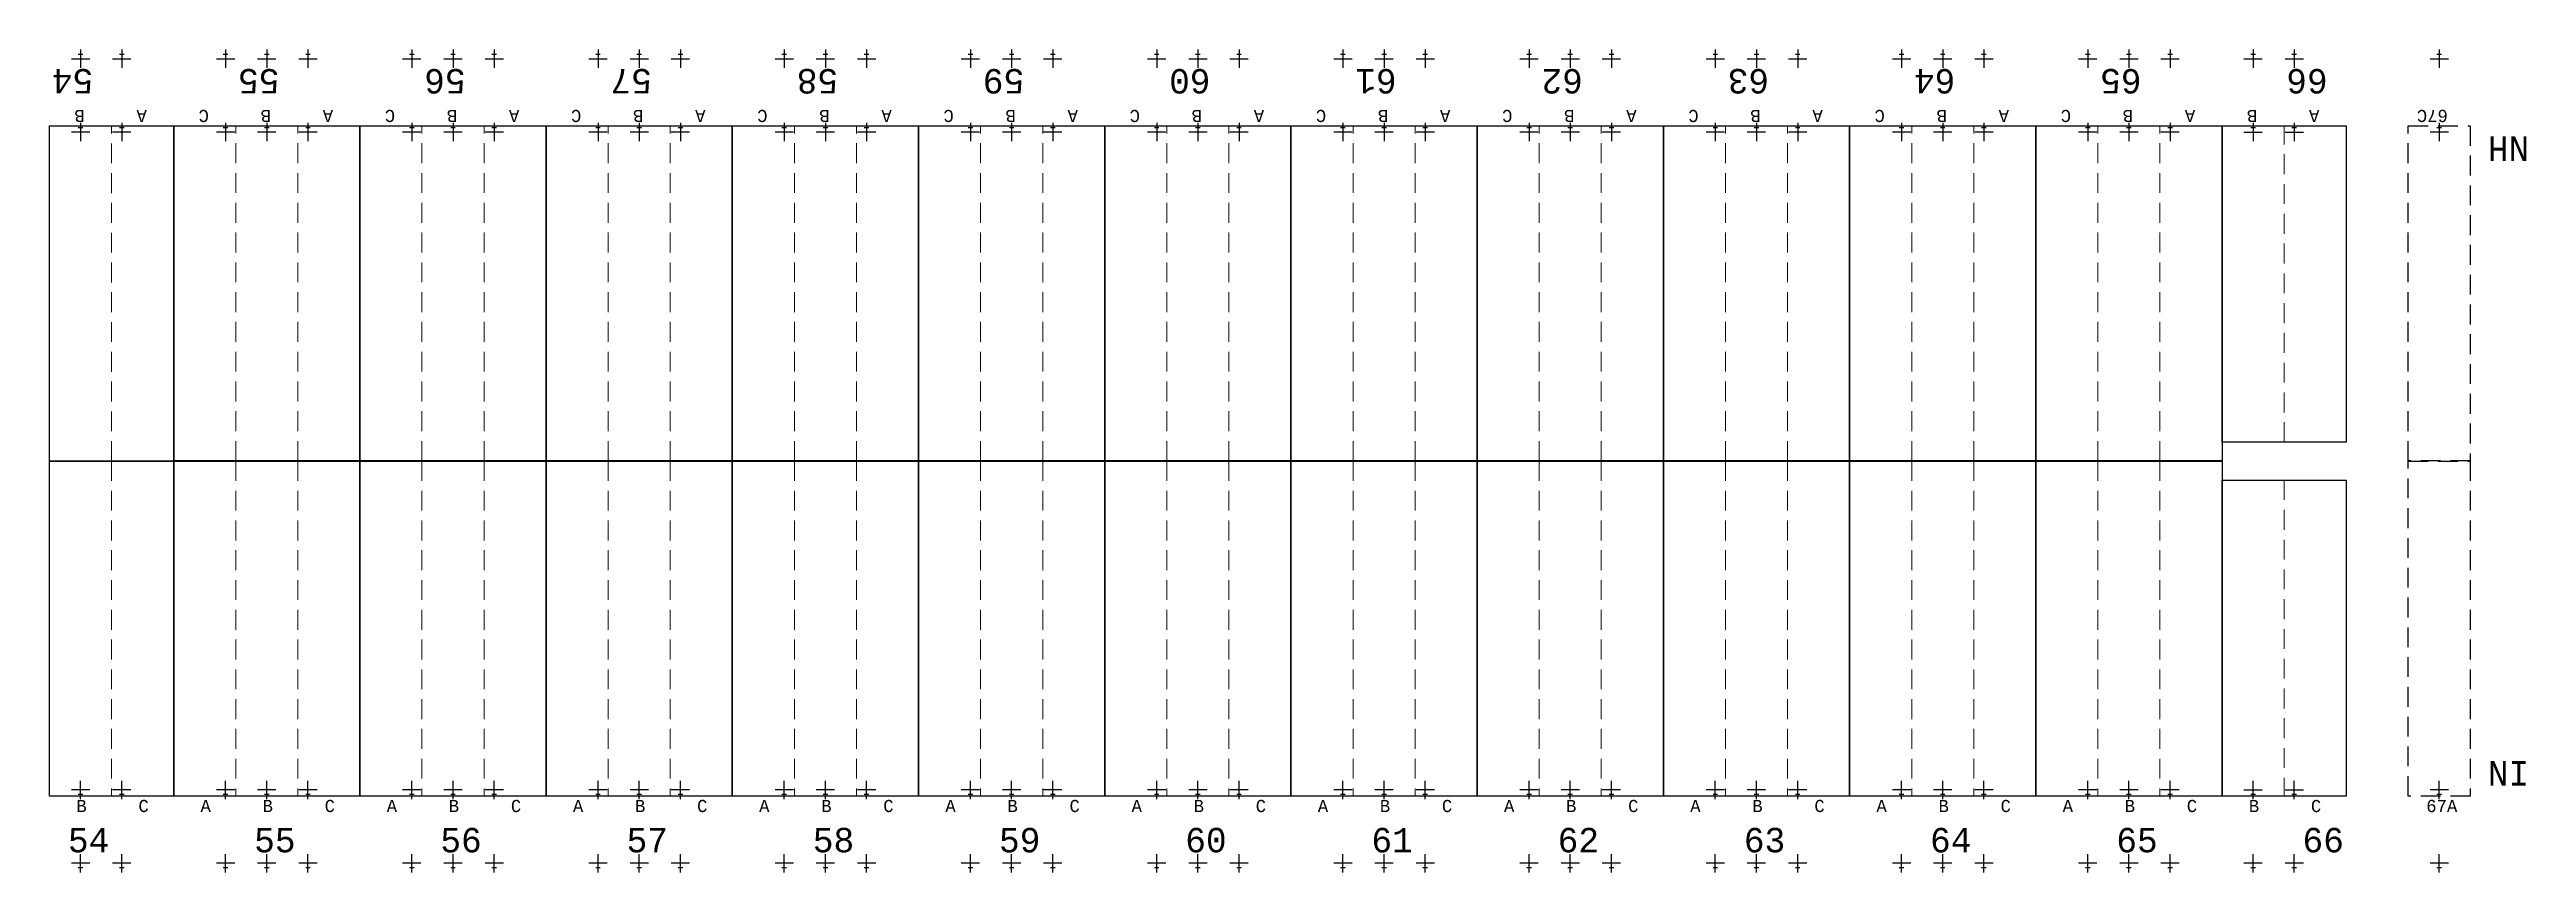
# Model space of a CAD drawing. Header units: millimetres. Extents: x 943 to 655635, y 611 to 177910.
# Drawn here: x 529875 to 570418, y 107324 to 120798 of the extents above; entities that cross this region are included whole.
import ezdxf

# ---------------------------------------------------------------- set-up
doc = ezdxf.new("R2010")
doc.units = ezdxf.units.MM
doc.linetypes.add('DASHED', pattern=[0.75, 0.5, -0.25])
doc.layers.add('Bin location transponder', color=250, linetype='Continuous')
doc.layers.add('WF_numbers', color=6, linetype='Continuous')
for name, color, linetype, lineweight in [('WF buffer', 1, 'DASHED', 30), ('WF transponder', 3, 'Continuous', 30), ('WF_all_bays', 5, 'Continuous', 30), ('WF_sketch_stock_areas', 30, 'Continuous', 30)]:
    doc.layers.add(name, color=color, linetype=linetype, lineweight=lineweight)
doc.styles.add('WF_txt', font='consola.ttf')

msp = doc.modelspace()

# ---------------------------------------------------------------- texts
at = {"layer": 'WF_numbers', "linetype": 'DASHED', "style": 'WF_txt'}
for s, insert, char_height, attachment_point, rotation in [('54', (530590, 120078, -162219), 400, 1, 180), ('55', (533638, 120078, -162219), 400, 1, 180), ('56', (536686, 120078, -162219), 400, 1, 180), ('57', (539734, 120078, -162219), 400, 1, 180), ('58', (542782, 120078, -162219), 400, 1, 180), ('59', (545830, 120078, -162219), 400, 1, 180), ('60', (548878, 120078, -162219), 400, 1, 180), ('61', (551926, 120078, -162219), 400, 1, 180), ('62', (554974, 120078, -162219), 400, 1, 180), ('63', (558022, 120078, -162219), 400, 1, 180), ('64', (561070, 120078, -162219), 400, 1, 180), ('65', (564118, 120078, -162219), 400, 1, 180), ('66', (567166, 120078, -162219), 400, 1, 180), ('B', (530452, 119610, -162943), 200, 1, 180), ('A', (531468, 119610, -162943), 200, 1, 180), ('B', (566012, 119609, -162943), 200, 1, 180), ('A', (567028, 119609, -162943), 200, 1, 180), ('67C', (569132, 119610, -162943), 200, 1, 180), ('NH', (569785, 118975, -486658), 400, 3, 180), ('B', (530314, 108513, -162943), 200, 1, 0), ('C', (531330, 108513, -162943), 200, 1, 0), ('B', (565874, 108512, -162943), 200, 1, 0), ('C', (566890, 108512, -162943), 200, 1, 0), ('67A', (568778, 108513, -162943), 200, 1, 0)]:
    msp.add_mtext_dynamic_manual_height_columns(s, width=423.53, gutter_width=2118, heights=[0], dxfattribs=dict(at, insert=insert, char_height=char_height, attachment_point=attachment_point, rotation=rotation))
at = {"layer": 'WF_numbers', "linetype": 'DASHED', "char_height": 400, "attachment_point": 1, "style": 'WF_txt'}
for s, insert in [('NI', (569785, 109147, -486658)), ('54', (530176, 108054, -162219)), ('55', (533224, 108054, -162219)), ('56', (536272, 108054, -162219)), ('57', (539320, 108054, -162219)), ('58', (542368, 108054, -162219)), ('59', (545416, 108054, -162219)), ('60', (548464, 108054, -162219)), ('61', (551512, 108054, -162219)), ('62', (554560, 108054, -162219)), ('63', (557608, 108054, -162219)), ('64', (560656, 108054, -162219)), ('65', (563704, 108054, -162219)), ('66', (566752, 108054, -162219))]:
    msp.add_mtext_dynamic_manual_height_columns(s, width=423.53, gutter_width=2118, heights=[0], dxfattribs=dict(at, insert=insert))

# ---------------------------------------------------------------- blocks, each defined once
blk = doc.blocks.new('Bin location transponder')
at = {"layer": 'Bin location transponder', "color": 3, "lineweight": 30}
for p, q in [((-600, 0), (600, 0)), ((-150, 300), (150, 300)), ((0, 600), (0, -600))]:
    blk.add_line(p, q, dxfattribs=at)
blk = doc.blocks.new('WF 10x18ft bay')
at = {"layer": 'WF_all_bays', "linetype": 'DASHED', "lineweight": 5, "ltscale": 650}
for p, q in [((1016, 5486), (1016, 0)), ((2032, 5486), (2032, 0))]:
    blk.add_line(p, q, dxfattribs=at)
at = {"layer": 'WF_all_bays'}
blk.add_lwpolyline([(0, 5486), (3048, 5486), (3048, 0), (0, 0)], close=True, dxfattribs=at)
at = {"layer": 'WF transponder', "xscale": 0.25, "yscale": 0.25, "zscale": 0.25, "rotation": 180.0000000062352}
for p in [(850, 100), (1524, 100), (2198, 100), (850, -1100), (1524, -1100), (2198, -1100)]:
    blk.add_blockref('Bin location transponder', p, dxfattribs=at)
at = {"layer": 'WF_numbers', "linetype": 'DASHED', "char_height": 200, "attachment_point": 1, "rotation": 0, "style": 'WF_txt'}
for s, insert in [('A', (439, -62, -723)), ('B', (1455, -62, -723)), ('C', (2471, -62, -723))]:
    blk.add_mtext_dynamic_manual_height_columns(s, width=423.53, gutter_width=2118, heights=[0], dxfattribs=dict(at, insert=insert))
blk = doc.blocks.new('WF 40x216in buffer')
at = {"layer": 'WF buffer', "ltscale": 650}
blk.add_lwpolyline([(0, 5486), (1016, 5486), (1016, 0), (0, 0)], close=True, dxfattribs=at)
at = {"layer": 'WF transponder', "xscale": 0.25, "yscale": 0.25, "zscale": 0.25, "rotation": 180.0000000062352}
for p in [(508, 100), (508, -1100)]:
    blk.add_blockref('Bin location transponder', p, dxfattribs=at)

# ---------------------------------------------------------------- linework, layer by layer
at = {"layer": 'WF_all_bays', "linetype": 'DASHED', "lineweight": 5, "ltscale": 650}
for p, q in [((530891, 114061, -162219), (530891, 119548, -162219)), ((566451, 114370, -162219), (566451, 119547, -162219)), ((530891, 114061, -162219), (530891, 108575, -162219)), ((566451, 113748, -162219), (566451, 108574, -162219))]:
    msp.add_line(p, q, dxfattribs=at)
at = {"layer": 'WF_all_bays', "elevation": -162219}
for points in [[(531907, 114061), (529875, 114061), (529875, 119548), (531907, 119548)], [(567467, 114370), (565435, 114370), (565435, 119547), (567467, 119547)], [(529875, 114061), (531907, 114061), (531907, 108575), (529875, 108575)], [(565435, 113748), (567467, 113748), (567467, 108574), (565435, 108574)]]:
    msp.add_lwpolyline(points, close=True, dxfattribs=at)

# ---------------------------------------------------------------- block references
at = {"layer": 'WF transponder', "xscale": 0.25, "yscale": 0.25, "zscale": 0.25}
for p in [(530383, 120648, -162219), (531057, 120648, -162219), (565943, 120647, -162219), (566617, 120647, -162219), (530383, 119448, -162219), (531057, 119448, -162219), (565943, 119447, -162219), (566617, 119447, -162219)]:
    msp.add_blockref('Bin location transponder', p, dxfattribs=at)
at = {"layer": 'WF transponder', "xscale": 0.25, "yscale": 0.25, "zscale": 0.25, "rotation": 180.0000000062352}
for p in [(530383, 108675, -162219), (531057, 108675, -162219), (565943, 108674, -162219), (566617, 108674, -162219), (530383, 107475, -162219), (531057, 107475, -162219), (565943, 107474, -162219), (566617, 107474, -162219)]:
    msp.add_blockref('Bin location transponder', p, dxfattribs=at)
at = {"layer": 'WF_all_bays', "rotation": 179.9999999999069}
for p in [(534955, 119548, -162219), (538003, 119548, -162219), (541051, 119548, -162219), (544099, 119548, -162219), (547147, 119548, -162219), (550195, 119548, -162219), (553243, 119548, -162219), (556291, 119548, -162219), (559339, 119548, -162219), (562387, 119548, -162219), (565435, 119548, -162219)]:
    msp.add_blockref('WF 10x18ft bay', p, dxfattribs=at)
at = {"layer": 'WF_all_bays'}
for p in [(531907, 108575, -162219), (534955, 108575, -162219), (538003, 108575, -162219), (541051, 108575, -162219), (544099, 108575, -162219), (547147, 108575, -162219), (550195, 108575, -162219), (553243, 108575, -162219), (556291, 108575, -162219), (559339, 108575, -162219), (562387, 108575, -162219)]:
    msp.add_blockref('WF 10x18ft bay', p, dxfattribs=at)
at = {"layer": 'WF_sketch_stock_areas', "rotation": 179.9999999992709}
msp.add_blockref('WF 40x216in buffer', (569499, 119548, -162219), dxfattribs=at)
at = {"layer": 'WF_sketch_stock_areas'}
msp.add_blockref('WF 40x216in buffer', (568483, 108575, -162219), dxfattribs=at)

msp.set_redraw_order([(e.dxf.handle, doc.entitydb.next_handle()) for e in msp.query("TEXT MTEXT ATTDEF DIMENSION ARC_DIMENSION")])  # texts and dimensions are drawn at this point

doc.saveas('drawing.dxf')
